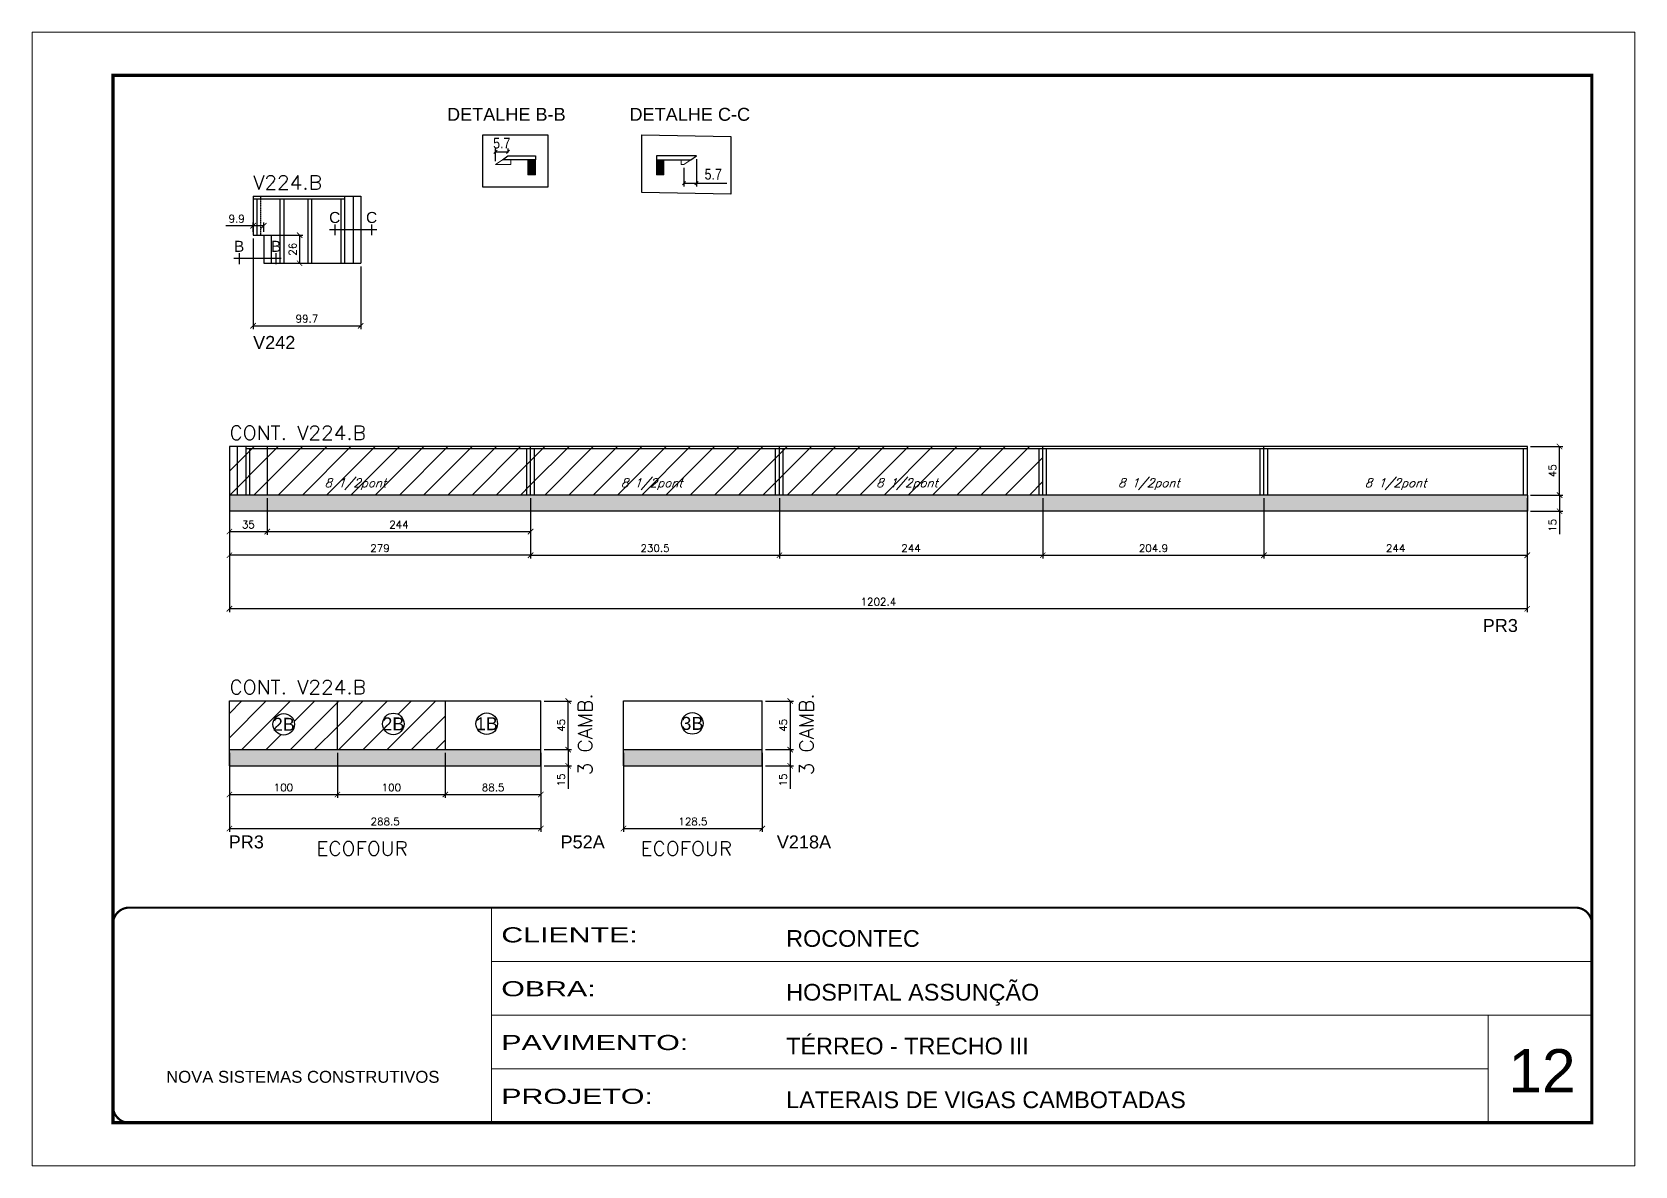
# Model space of a CAD drawing. Extents: x 2582 to 128055, y -26396 to 2611.
# Drawn here: x 7350 to 8835, y -1125 to -75 of the extents above; entities that cross this region are included whole.
import ezdxf
from ezdxf.enums import TextEntityAlignment as Align

# ---------------------------------------------------------------- set-up
doc = ezdxf.new("R2010")
doc.units = 0
doc.header["$PDMODE"] = 35
for name, pattern in [('CONTINUO', [0]), ('DASHED', [0.75, 0.5, -0.25]), ('HIDDEN', [0.375, 0.25, -0.125])]:
    doc.linetypes.add(name, pattern=pattern)
for name, color, linetype in [('5', 5, 'Continuous'), ('COTA', 241, 'Continuous'), ('Cota Seção (2x)', 4, 'Continuous'), ('detalhes', 4, 'Continuous'), ('Painéis', 200, 'Continuous'), ('Romaneio', 10, 'Continuous'), ('SARR_2.2x7', 40, 'Continuous'), ('SARR_3.5x7', 81, 'Continuous'), ('texto', 7, 'Continuous')]:
    doc.layers.add(name, color=color, linetype=linetype)
for name, color, linetype, lineweight in [('CARIMBO', 255, 'Continuous', 9), ('Folhas', 255, 'Continuous', 9), ('Hachura', 251, 'Continuous', 9), ('Madeira', 126, 'Continuous', 18), ('Sarr 2.2x7', 40, 'Continuous', 9), ('SARRAFO DE PRESSAO', 251, 'DASHED', 9), ('Texto Seção', 7, 'Continuous', 15)]:
    doc.layers.add(name, color=color, linetype=linetype, lineweight=lineweight)
doc.styles.add('ARIAL', font='arial.ttf')
doc.styles.add('COTA TECNICA', font='techl___.ttf', dxfattribs={"height": 10})
doc.styles.add('REGUA-120', font='ROMANS.shx', dxfattribs={"height": 15})
doc.styles.add('Romans', font='romans.shx')
doc.styles.get("Standard").update_dxf_attribs({"font": 'arial.ttf'})
doc.styles.add('Tecnologia', font='')
doc.styles.get('Tecnologia').set_extended_font_data('Forgotten Futurist')
doc.dimstyles.new('Cota Paínel', dxfattribs={"dimtxt": 7, "dimasz": 5, "dimexe": 3, "dimexo": 3, "dimgap": 3, "dimtad": 1, "dimdec": 1, "dimzin": 12, "dimdsep": 46, "dimtxsty": 'Romans', "dimblk": 'ARCHTICK', "dimcen": 0, "dimclrd": 4, "dimclre": 4, "dimclrt": 1, "dimadec": 1, "dimazin": 3, "dimtfac": 1, "dimtdec": 1, "dimtmove": 0, "dimatfit": 3, "dimldrblk": 'OBLIQUE', "dimfxl": 1, "dimtolj": 1, "dimtzin": 12, "dimarcsym": 0})
doc.dimstyles.new('Cota Seção interna', dxfattribs={"dimtxt": 7, "dimasz": 6, "dimexe": 0.18, "dimexo": 2, "dimgap": -4, "dimtad": 3, "dimdec": 1, "dimlfac": 0.5, "dimzin": 12, "dimdsep": 46, "dimtxsty": 'Romans', "dimblk": 'ARCHTICK', "dimcen": 0.09, "dimse1": 1, "dimse2": 1, "dimsd1": 1, "dimsd2": 1, "dimclrd": 180, "dimclre": 5, "dimclrt": 1, "dimadec": 0, "dimazin": 3, "dimtfac": 1, "dimtdec": 1, "dimtofl": 0, "dimtmove": 0, "dimatfit": 3, "dimldrblk": 'ARCHTICK', "dimfxl": 1, "dimtolj": 1, "dimtzin": 0, "dimarcsym": 0})
doc.dimstyles.new('PAINEL', dxfattribs={"dimtxt": 10, "dimasz": 3, "dimexe": 3, "dimexo": 3, "dimgap": 3, "dimtad": 1, "dimdec": 1, "dimzin": 12, "dimdsep": 46, "dimtxsty": 'COTA TECNICA', "dimblk1": 'OBLIQUE', "dimblk2": 'OBLIQUE', "dimsah": 1, "dimcen": 0.9, "dimclrd": 4, "dimclre": 4, "dimclrt": 240, "dimadec": 1, "dimazin": 3, "dimtfac": 1, "dimtdec": 1, "dimtmove": 0, "dimatfit": 3, "dimfxl": 1, "dimtolj": 1, "dimtzin": 12, "dimarcsym": 0})

msp = doc.modelspace()

# ---------------------------------------------------------------- texts
at = {"layer": '5', "color": 7, "linetype": 'Continuous'}
for s, p in [('DETALHE B-B', (7734.58, -157.5)), ('DETALHE C-C', (7903.6, -157.5))]:
    msp.add_text(s, height=12, rotation=359.99996, dxfattribs=at).set_placement(p)
at = {"layer": '5', "linetype": 'Continuous'}
for s, p in [('V242', (7554.92, -368.74)), ('PR3', (8694.09, -630.86)), ('PR3', (7532.34, -831.26)), ('P52A', (7839.75, -831.28)), ('V218A', (8040.11, -831.28))]:
    msp.add_text(s, height=12, rotation=0.00004, dxfattribs=at).set_placement(p)
at = {"layer": 'CARIMBO', "style": 'ARIAL'}
msp.add_text('12', height=40, dxfattribs=at).set_placement((8717.99, -1057.18))
at = {"layer": 'detalhes', "color": 0, "linetype": 'Continuous', "style": 'ARIAL'}
for s, p in [('C', (7630.49, -247.03)), ('C', (7664.72, -247.03)), ('B', (7541.96, -273.74)), ('B', (7576.19, -273.74))]:
    msp.add_text(s, height=10.22, dxfattribs=at).set_placement(p, align=Align.MIDDLE_CENTER)
at = {"layer": 'Romaneio', "color": 255, "linetype": 'ByBlock', "style": 'ARIAL'}
for s, p in [('2B', (7583.32, -716.37)), ('2B', (7684.85, -716.01)), ('1B', (7771.38, -715.82)), ('3B', (7961.88, -715.52))]:
    msp.add_text(s, height=12, dxfattribs=at).set_placement(p, align=Align.MIDDLE_CENTER)
at = {"layer": 'texto', "color": 2, "char_height": 8, "width": 63.9191, "attachment_point": 5, "style": 'Romans'}
for insert in [(7649.67, -494.05), (7924.22, -494.05), (8160.71, -494.05), (8384.82, -494.05), (8613.37, -494.05)]:
    msp.add_mtext('{\\Q19;\\C256;8 1/2pont}', dxfattribs=dict(at, insert=insert))
at = {"layer": 'Texto Seção', "style": 'REGUA-120', "width": 1.05}
for s, p in [('V224.B', (7554.9, -221.26)), ('CONT. V224.B', (7533.04, -452.88)), ('CONT. V224.B', (7533.04, -688.59)), ('ECOFOUR', (7613.5, -837.81)), ('ECOFOUR', (7913.85, -837.81))]:
    msp.add_text(s, height=13, dxfattribs=at).set_placement(p)
for p in [(7869.1, -763.59), (8074.08, -763.59)]:
    msp.add_text('3 CAMB.', height=13, rotation=90, dxfattribs=at).set_placement(p)

# ---------------------------------------------------------------- blocks, each defined once
blk = doc.blocks.new('9999999999')
at = {"color": 30, "linetype": 'CONTINUO'}
for p, q in [((98564.6, 34230.2), (98564.6, 34429.4)), ((98564.6, 34379.6), (99584, 34379.6)), ((98564.6, 34329.8), (99488, 34329.8)), ((99584, 34329.8), (99488, 34329.8)), ((99488, 34329.8), (99488, 34230.2)), ((98564.6, 34280), (99488, 34280))]:
    blk.add_line(p, q, dxfattribs=at)
at = {"color": 30, "linetype": 'CONTINUO', "const_width": 2}
blk.add_lwpolyline([(99584, 34230.2), (99584, 34414.4, 0.414214), (99569, 34429.4), (98229, 34429.4, 0.414214), (98214, 34414.4), (98214, 34245.2, 0.414214), (98229, 34230.2), (99584, 34230.2)], format="xyb", dxfattribs=at)
at = {"layer": 'Folhas'}
blk.add_lwpolyline([(98139, 34190.2), (99624, 34190.2), (99624, 35240.2), (98139, 35240.2)], close=True, dxfattribs=at)
at = {"layer": 'Folhas', "color": 30, "const_width": 3}
blk.add_lwpolyline([(98214, 34230.2), (99584, 34230.2), (99584, 35200.2), (98214, 35200.2)], close=True, dxfattribs=at)
at = {"color": 7, "linetype": 'Continuous', "ltscale": 5, "style": 'ARIAL'}
for s, height, p in [('ROCONTEC', 15.48, (98837.7, 34393.1)), ('HOSPITAL ASSUNÇÃO', 15.483, (98837.7, 34343.3)), ('TÉRREO - TRECHO III', 15.483, (98837.7, 34293.5)), ('NOVA SISTEMAS CONSTRUTIVOS', 11.059, (98263.2, 34267.2)), ('LATERAIS DE VIGAS CAMBOTADAS', 15.483, (98837.7, 34243.7))]:
    blk.add_text(s, height=height, dxfattribs=at).set_placement(p)
at = {"layer": 'Folhas', "color": 7, "style": 'Tecnologia', "width": 1.5}
for s, p in [('CLIENTE:', (98573.7, 34397.2)), ('OBRA:', (98573.7, 34347.3)), ('PAVIMENTO:', (98573.7, 34297.5)), ('PROJETO:', (98573.7, 34247.7))]:
    blk.add_text(s, height=14, dxfattribs=at).set_placement(p)
blk = doc.blocks.new('_ArchTick')
at = {"color": 0, "linetype": 'ByBlock', "const_width": 0.15}
blk.add_lwpolyline([(-0.5, -0.5), (0.5, 0.5)], dxfattribs=at)
blk = doc.blocks.new('*D105')
at = {"layer": 'COTA', "color": 4, "lineweight": -2, "transparency": 16777216}
for p, q in [((7554.9, -266.4), (7554.9, -350.3)), ((7654.6, -292.4), (7654.6, -350.3)), ((7554.9, -347.3), (7654.6, -347.3))]:
    blk.add_line(p, q, dxfattribs=at)
at = {"layer": 'Defpoints', "color": 0, "transparency": 16777216}
for p in [(7554.9, -263.4), (7654.6, -289.4), (7654.6, -347.3)]:
    blk.add_point(p, dxfattribs=at)
at = {"layer": 'COTA', "color": 4, "lineweight": -2, "transparency": 16777216, "xscale": 5, "yscale": 5, "zscale": 5, "rotation": 180}
blk.add_blockref('_ArchTick', (7554.9, -347.3), dxfattribs=at)
at = {"layer": 'COTA', "color": 4, "lineweight": -2, "transparency": 16777216, "xscale": 5, "yscale": 5, "zscale": 5}
blk.add_blockref('_ArchTick', (7654.6, -347.3), dxfattribs=at)
at = {"layer": 'COTA', "color": 1, "transparency": 16777216, "insert": (7604.8, -340.8), "char_height": 7, "attachment_point": 5, "style": 'Romans'}
blk.add_mtext('\\A1;99.7', dxfattribs=at)
blk = doc.blocks.new('_Oblique')
at = {"color": 0, "linetype": 'ByBlock', "lineweight": -2}
blk.add_line((-0.5, -0.5), (0.5, 0.5), dxfattribs=at)
blk = doc.blocks.new('*D106')
at = {"layer": 'COTA', "color": 4, "lineweight": -2, "transparency": 16777216}
for p, q in [((7554.9, -260.4), (7554.9, -251.7)), ((7564.8, -260.4), (7564.8, -251.7)), ((7554.9, -254.7), (7529.6, -254.7)), ((7564.8, -254.7), (7554.9, -254.7))]:
    blk.add_line(p, q, dxfattribs=at)
at = {"layer": 'Defpoints', "color": 0, "transparency": 16777216}
for p in [(7554.9, -254.7), (7554.9, -263.4), (7564.8, -263.4)]:
    blk.add_point(p, dxfattribs=at)
at = {"layer": 'COTA', "color": 4, "lineweight": -2, "transparency": 16777216, "xscale": 5, "yscale": 5, "zscale": 5, "rotation": 180}
blk.add_blockref('_ArchTick', (7554.9, -254.7), dxfattribs=at)
at = {"layer": 'COTA', "color": 4, "lineweight": -2, "transparency": 16777216, "xscale": 5, "yscale": 5, "zscale": 5}
blk.add_blockref('_ArchTick', (7564.8, -254.7), dxfattribs=at)
at = {"layer": 'COTA', "color": 1, "transparency": 16777216, "insert": (7539.7, -248.2), "char_height": 7, "attachment_point": 5, "style": 'Romans'}
blk.add_mtext('\\A1;9.9', dxfattribs=at)
blk = doc.blocks.new('*D107')
at = {"layer": 'COTA', "color": 4, "lineweight": -2, "transparency": 16777216}
for p, q in [((7567.8, -263.4), (7601, -263.4)), ((7598, -263.4), (7598, -289.4)), ((7567.8, -289.4), (7601, -289.4))]:
    blk.add_line(p, q, dxfattribs=at)
at = {"layer": 'Defpoints', "color": 0, "transparency": 16777216}
for p in [(7564.8, -263.4), (7564.8, -289.4), (7598, -289.4)]:
    blk.add_point(p, dxfattribs=at)
at = {"layer": 'COTA', "color": 4, "lineweight": -2, "transparency": 16777216, "xscale": 5, "yscale": 5, "zscale": 5}
for p, rotation in [((7598, -263.4), 90), ((7598, -289.4), 270)]:
    blk.add_blockref('_ArchTick', p, dxfattribs=dict(at, rotation=rotation))
at = {"layer": 'COTA', "color": 1, "transparency": 16777216, "insert": (7591.5, -276.4), "char_height": 7, "attachment_point": 5, "rotation": 90, "style": 'Romans'}
blk.add_mtext('\\A1;26', dxfattribs=at)
blk = doc.blocks.new('*D108')
at = {"layer": 'Defpoints', "color": 0, "linetype": 'ByBlock', "transparency": 16777216}
for p in [(7791.1, -186.3), (7791.1, -190), (7779.6, -198)]:
    blk.add_point(p, dxfattribs=at)
at = {"layer": 'Sarr 2.2x7', "color": 4, "linetype": 'ByBlock', "lineweight": -2, "transparency": 16777216}
for p, q in [((7779.6, -195), (7779.6, -183.3)), ((7779.6, -186.3), (7791.1, -186.3)), ((7791.1, -187), (7791.1, -183.3))]:
    blk.add_line(p, q, dxfattribs=at)
at = {"layer": 'Sarr 2.2x7', "color": 4, "linetype": 'ByBlock', "lineweight": -2, "transparency": 16777216, "xscale": 3, "yscale": 3, "zscale": 3, "rotation": 180}
blk.add_blockref('_Oblique', (7779.6, -186.3), dxfattribs=at)
at = {"layer": 'Sarr 2.2x7', "color": 4, "linetype": 'ByBlock', "lineweight": -2, "transparency": 16777216, "xscale": 3, "yscale": 3, "zscale": 3}
blk.add_blockref('_Oblique', (7791.1, -186.3), dxfattribs=at)
at = {"layer": 'Sarr 2.2x7', "color": 240, "linetype": 'ByBlock', "transparency": 16777216, "insert": (7785.3, -178.2), "char_height": 10, "attachment_point": 5, "style": 'COTA TECNICA'}
blk.add_mtext('\\A1;5.7', dxfattribs=at)
blk = doc.blocks.new('*D109')
at = {"layer": 'Defpoints', "color": 0, "linetype": 'ByBlock', "transparency": 16777216}
for p in [(7965.6, -190), (7954.1, -198), (7965.6, -215.2)]:
    blk.add_point(p, dxfattribs=at)
at = {"layer": 'Sarr 2.2x7', "color": 4, "linetype": 'ByBlock', "lineweight": -2, "transparency": 16777216}
for p, q in [((7965.6, -193), (7965.6, -218.2)), ((7954.1, -201), (7954.1, -218.2)), ((7954.1, -215.2), (7965.6, -215.2)), ((7965.6, -215.2), (7993.8, -215.2))]:
    blk.add_line(p, q, dxfattribs=at)
at = {"layer": 'Sarr 2.2x7', "color": 4, "linetype": 'ByBlock', "lineweight": -2, "transparency": 16777216, "xscale": 3, "yscale": 3, "zscale": 3, "rotation": 180}
blk.add_blockref('_Oblique', (7954.1, -215.2), dxfattribs=at)
at = {"layer": 'Sarr 2.2x7', "color": 4, "linetype": 'ByBlock', "lineweight": -2, "transparency": 16777216, "xscale": 3, "yscale": 3, "zscale": 3}
blk.add_blockref('_Oblique', (7965.6, -215.2), dxfattribs=at)
at = {"layer": 'Sarr 2.2x7', "color": 240, "linetype": 'ByBlock', "transparency": 16777216, "insert": (7981.2, -207), "char_height": 10, "attachment_point": 5, "style": 'COTA TECNICA'}
blk.add_mtext('\\A1;5.7', dxfattribs=at)
blk = doc.blocks.new('*D110')
at = {"layer": 'COTA', "color": 4, "lineweight": -2, "transparency": 16777216}
for p, q in [((8491.4, -507.1), (8491.4, -562.8)), ((8735.4, -507.1), (8735.4, -562.8)), ((8491.4, -559.8), (8735.4, -559.8))]:
    blk.add_line(p, q, dxfattribs=at)
at = {"layer": 'Defpoints', "color": 0, "transparency": 16777216}
for p in [(8491.4, -504.1), (8735.4, -504.1), (8735.4, -559.8)]:
    blk.add_point(p, dxfattribs=at)
at = {"layer": 'COTA', "color": 4, "lineweight": -2, "transparency": 16777216, "xscale": 5, "yscale": 5, "zscale": 5, "rotation": 180}
blk.add_blockref('_ArchTick', (8491.4, -559.8), dxfattribs=at)
at = {"layer": 'COTA', "color": 4, "lineweight": -2, "transparency": 16777216, "xscale": 5, "yscale": 5, "zscale": 5}
blk.add_blockref('_ArchTick', (8735.4, -559.8), dxfattribs=at)
at = {"layer": 'COTA', "color": 1, "transparency": 16777216, "insert": (8613.4, -553.3), "char_height": 7, "attachment_point": 5, "style": 'Romans'}
blk.add_mtext('\\A1;244', dxfattribs=at)
blk = doc.blocks.new('*D111')
at = {"layer": 'COTA', "color": 4, "lineweight": -2, "transparency": 16777216}
for p, q in [((8286.5, -507.1), (8286.5, -562.8)), ((8491.4, -507.1), (8491.4, -562.8)), ((8286.5, -559.8), (8491.4, -559.8))]:
    blk.add_line(p, q, dxfattribs=at)
at = {"layer": 'Defpoints', "color": 0, "transparency": 16777216}
for p in [(8286.5, -504.1), (8491.4, -504.1), (8491.4, -559.8)]:
    blk.add_point(p, dxfattribs=at)
at = {"layer": 'COTA', "color": 4, "lineweight": -2, "transparency": 16777216, "xscale": 5, "yscale": 5, "zscale": 5, "rotation": 180}
blk.add_blockref('_ArchTick', (8286.5, -559.8), dxfattribs=at)
at = {"layer": 'COTA', "color": 4, "lineweight": -2, "transparency": 16777216, "xscale": 5, "yscale": 5, "zscale": 5}
blk.add_blockref('_ArchTick', (8491.4, -559.8), dxfattribs=at)
at = {"layer": 'COTA', "color": 1, "transparency": 16777216, "insert": (8389, -553.3), "char_height": 7, "attachment_point": 5, "style": 'Romans'}
blk.add_mtext('\\A1;204.9', dxfattribs=at)
blk = doc.blocks.new('*D112')
at = {"layer": 'COTA', "color": 4, "lineweight": -2, "transparency": 16777216}
for p, q in [((8042.5, -507.1), (8042.5, -562.8)), ((8286.5, -507.1), (8286.5, -562.8)), ((8042.5, -559.8), (8286.5, -559.8))]:
    blk.add_line(p, q, dxfattribs=at)
at = {"layer": 'Defpoints', "color": 0, "transparency": 16777216}
for p in [(8042.5, -504.1), (8286.5, -504.1), (8286.5, -559.8)]:
    blk.add_point(p, dxfattribs=at)
at = {"layer": 'COTA', "color": 4, "lineweight": -2, "transparency": 16777216, "xscale": 5, "yscale": 5, "zscale": 5, "rotation": 180}
blk.add_blockref('_ArchTick', (8042.5, -559.8), dxfattribs=at)
at = {"layer": 'COTA', "color": 4, "lineweight": -2, "transparency": 16777216, "xscale": 5, "yscale": 5, "zscale": 5}
blk.add_blockref('_ArchTick', (8286.5, -559.8), dxfattribs=at)
at = {"layer": 'COTA', "color": 1, "transparency": 16777216, "insert": (8164.5, -553.3), "char_height": 7, "attachment_point": 5, "style": 'Romans'}
blk.add_mtext('\\A1;244', dxfattribs=at)
blk = doc.blocks.new('*D113')
at = {"layer": 'COTA', "color": 4, "lineweight": -2, "transparency": 16777216}
for p, q in [((7812, -507.1), (7812, -562.8)), ((8042.5, -507.1), (8042.5, -562.8)), ((7812, -559.8), (8042.5, -559.8))]:
    blk.add_line(p, q, dxfattribs=at)
at = {"layer": 'Defpoints', "color": 0, "transparency": 16777216}
for p in [(7812, -504.1), (8042.5, -504.1), (8042.5, -559.8)]:
    blk.add_point(p, dxfattribs=at)
at = {"layer": 'COTA', "color": 4, "lineweight": -2, "transparency": 16777216, "xscale": 5, "yscale": 5, "zscale": 5, "rotation": 180}
blk.add_blockref('_ArchTick', (7812, -559.8), dxfattribs=at)
at = {"layer": 'COTA', "color": 4, "lineweight": -2, "transparency": 16777216, "xscale": 5, "yscale": 5, "zscale": 5}
blk.add_blockref('_ArchTick', (8042.5, -559.8), dxfattribs=at)
at = {"layer": 'COTA', "color": 1, "transparency": 16777216, "insert": (7927.3, -553.3), "char_height": 7, "attachment_point": 5, "style": 'Romans'}
blk.add_mtext('\\A1;230.5', dxfattribs=at)
blk = doc.blocks.new('*D114')
at = {"layer": 'COTA', "color": 4, "lineweight": -2, "transparency": 16777216}
for p, q in [((7533, -507.1), (7533, -562.8)), ((7812, -507.1), (7812, -562.8)), ((7812, -559.8), (7533, -559.8))]:
    blk.add_line(p, q, dxfattribs=at)
at = {"layer": 'Defpoints', "color": 0, "transparency": 16777216}
for p in [(7533, -504.1), (7812, -504.1), (7533, -559.8)]:
    blk.add_point(p, dxfattribs=at)
at = {"layer": 'COTA', "color": 4, "lineweight": -2, "transparency": 16777216, "xscale": 5, "yscale": 5, "zscale": 5, "rotation": 180}
blk.add_blockref('_ArchTick', (7533, -559.8), dxfattribs=at)
at = {"layer": 'COTA', "color": 4, "lineweight": -2, "transparency": 16777216, "xscale": 5, "yscale": 5, "zscale": 5}
blk.add_blockref('_ArchTick', (7812, -559.8), dxfattribs=at)
at = {"layer": 'COTA', "color": 1, "transparency": 16777216, "insert": (7672.5, -553.3), "char_height": 7, "attachment_point": 5, "style": 'Romans'}
blk.add_mtext('\\A1;279', dxfattribs=at)
blk = doc.blocks.new('*D115')
at = {"layer": 'COTA', "color": 4, "lineweight": -2, "transparency": 16777216}
for p, q in [((7533, -507.1), (7533, -612.4)), ((8735.4, -507.1), (8735.4, -612.4)), ((8735.4, -609.4), (7533, -609.4))]:
    blk.add_line(p, q, dxfattribs=at)
at = {"layer": 'Defpoints', "color": 0, "transparency": 16777216}
for p in [(7533, -504.1), (8735.4, -504.1), (7533, -609.4)]:
    blk.add_point(p, dxfattribs=at)
at = {"layer": 'COTA', "color": 4, "lineweight": -2, "transparency": 16777216, "xscale": 5, "yscale": 5, "zscale": 5, "rotation": 180}
blk.add_blockref('_ArchTick', (7533, -609.4), dxfattribs=at)
at = {"layer": 'COTA', "color": 4, "lineweight": -2, "transparency": 16777216, "xscale": 5, "yscale": 5, "zscale": 5}
blk.add_blockref('_ArchTick', (8735.4, -609.4), dxfattribs=at)
at = {"layer": 'COTA', "color": 1, "transparency": 16777216, "insert": (8134.2, -602.9), "char_height": 7, "attachment_point": 5, "style": 'Romans'}
blk.add_mtext('\\A1;1202.4', dxfattribs=at)
blk = doc.blocks.new('*D116')
at = {"layer": 'COTA', "color": 4, "lineweight": -2, "transparency": 16777216}
for p, q in [((8738.4, -459.1), (8768.3, -459.1)), ((8765.3, -504.1), (8765.3, -459.1)), ((8738.4, -504.1), (8768.3, -504.1))]:
    blk.add_line(p, q, dxfattribs=at)
at = {"layer": 'Defpoints', "color": 0, "transparency": 16777216}
for p in [(8735.4, -459.1), (8765.3, -459.1), (8735.4, -504.1)]:
    blk.add_point(p, dxfattribs=at)
at = {"layer": 'COTA', "color": 4, "lineweight": -2, "transparency": 16777216, "xscale": 5, "yscale": 5, "zscale": 5}
for p, rotation in [((8765.3, -459.1), 90), ((8765.3, -504.1), 270)]:
    blk.add_blockref('_ArchTick', p, dxfattribs=dict(at, rotation=rotation))
at = {"layer": 'COTA', "color": 1, "transparency": 16777216, "insert": (8758.8, -481.6), "char_height": 7, "attachment_point": 5, "rotation": 90, "style": 'Romans'}
blk.add_mtext('\\A1;45', dxfattribs=at)
blk = doc.blocks.new('*D117')
at = {"layer": 'COTA', "color": 4, "lineweight": -2, "transparency": 16777216}
for p, q in [((8738.4, -504.1), (8768.3, -504.1)), ((8765.3, -504.1), (8765.3, -519.1)), ((8738.4, -519.1), (8768.3, -519.1)), ((8765.3, -519.1), (8765.3, -540.4))]:
    blk.add_line(p, q, dxfattribs=at)
at = {"layer": 'Defpoints', "color": 0, "transparency": 16777216}
for p in [(8735.4, -504.1), (8735.4, -519.1), (8765.3, -519.1)]:
    blk.add_point(p, dxfattribs=at)
at = {"layer": 'COTA', "color": 4, "lineweight": -2, "transparency": 16777216, "xscale": 5, "yscale": 5, "zscale": 5}
for p, rotation in [((8765.3, -504.1), 90), ((8765.3, -519.1), 270)]:
    blk.add_blockref('_ArchTick', p, dxfattribs=dict(at, rotation=rotation))
at = {"layer": 'COTA', "color": 1, "transparency": 16777216, "insert": (8758.8, -532.2), "char_height": 7, "attachment_point": 5, "rotation": 90, "style": 'Romans'}
blk.add_mtext('\\A1;15', dxfattribs=at)
blk = doc.blocks.new('*D118')
at = {"layer": 'COTA', "color": 4, "lineweight": -2, "transparency": 16777216}
for p, q in [((7533, -742.8), (7533, -815.9)), ((7821.5, -742.8), (7821.5, -815.9)), ((7533, -812.9), (7821.5, -812.9))]:
    blk.add_line(p, q, dxfattribs=at)
at = {"layer": 'Defpoints', "color": 0, "transparency": 16777216}
for p in [(7533, -739.8), (7821.5, -739.8), (7821.5, -812.9)]:
    blk.add_point(p, dxfattribs=at)
at = {"layer": 'COTA', "color": 4, "lineweight": -2, "transparency": 16777216, "xscale": 5, "yscale": 5, "zscale": 5, "rotation": 180}
blk.add_blockref('_ArchTick', (7533, -812.9), dxfattribs=at)
at = {"layer": 'COTA', "color": 4, "lineweight": -2, "transparency": 16777216, "xscale": 5, "yscale": 5, "zscale": 5}
blk.add_blockref('_ArchTick', (7821.5, -812.9), dxfattribs=at)
at = {"layer": 'COTA', "color": 1, "transparency": 16777216, "insert": (7677.3, -806.4), "char_height": 7, "attachment_point": 5, "style": 'Romans'}
blk.add_mtext('\\A1;288.5', dxfattribs=at)
blk = doc.blocks.new('*D119')
at = {"layer": 'COTA', "color": 4, "lineweight": -2, "transparency": 16777216}
for p, q in [((7898.1, -742.8), (7898.1, -815.9)), ((8026.6, -742.8), (8026.6, -815.9)), ((7898.1, -812.9), (8026.6, -812.9))]:
    blk.add_line(p, q, dxfattribs=at)
at = {"layer": 'Defpoints', "color": 0, "transparency": 16777216}
for p in [(7898.1, -739.8), (8026.6, -739.8), (8026.6, -812.9)]:
    blk.add_point(p, dxfattribs=at)
at = {"layer": 'COTA', "color": 4, "lineweight": -2, "transparency": 16777216, "xscale": 5, "yscale": 5, "zscale": 5, "rotation": 180}
blk.add_blockref('_ArchTick', (7898.1, -812.9), dxfattribs=at)
at = {"layer": 'COTA', "color": 4, "lineweight": -2, "transparency": 16777216, "xscale": 5, "yscale": 5, "zscale": 5}
blk.add_blockref('_ArchTick', (8026.6, -812.9), dxfattribs=at)
at = {"layer": 'COTA', "color": 1, "transparency": 16777216, "insert": (7962.4, -806.4), "char_height": 7, "attachment_point": 5, "style": 'Romans'}
blk.add_mtext('\\A1;128.5', dxfattribs=at)
blk = doc.blocks.new('*D120')
at = {"layer": 'COTA', "color": 4, "lineweight": -2, "transparency": 16777216}
for p, q in [((8029.6, -694.8), (8055.5, -694.8)), ((8052.5, -694.8), (8052.5, -739.8)), ((8029.6, -739.8), (8055.5, -739.8))]:
    blk.add_line(p, q, dxfattribs=at)
at = {"layer": 'Defpoints', "color": 0, "transparency": 16777216}
for p in [(8026.6, -694.8), (8026.6, -739.8), (8052.5, -739.8)]:
    blk.add_point(p, dxfattribs=at)
at = {"layer": 'COTA', "color": 4, "lineweight": -2, "transparency": 16777216, "xscale": 5, "yscale": 5, "zscale": 5}
for p, rotation in [((8052.5, -694.8), 90), ((8052.5, -739.8), 270)]:
    blk.add_blockref('_ArchTick', p, dxfattribs=dict(at, rotation=rotation))
at = {"layer": 'COTA', "color": 1, "transparency": 16777216, "insert": (8046, -717.3), "char_height": 7, "attachment_point": 5, "rotation": 90, "style": 'Romans'}
blk.add_mtext('\\A1;45', dxfattribs=at)
blk = doc.blocks.new('*D121')
at = {"layer": 'COTA', "color": 4, "lineweight": -2, "transparency": 16777216}
for p, q in [((8029.6, -739.8), (8055.5, -739.8)), ((8052.5, -739.8), (8052.5, -754.8)), ((8029.6, -754.8), (8055.5, -754.8)), ((8052.5, -754.8), (8052.5, -776.1))]:
    blk.add_line(p, q, dxfattribs=at)
at = {"layer": 'Defpoints', "color": 0, "transparency": 16777216}
for p in [(8026.6, -739.8), (8026.6, -754.8), (8052.5, -754.8)]:
    blk.add_point(p, dxfattribs=at)
at = {"layer": 'COTA', "color": 4, "lineweight": -2, "transparency": 16777216, "xscale": 5, "yscale": 5, "zscale": 5}
for p, rotation in [((8052.5, -739.8), 90), ((8052.5, -754.8), 270)]:
    blk.add_blockref('_ArchTick', p, dxfattribs=dict(at, rotation=rotation))
at = {"layer": 'COTA', "color": 1, "transparency": 16777216, "insert": (8046, -767.9), "char_height": 7, "attachment_point": 5, "rotation": 90, "style": 'Romans'}
blk.add_mtext('\\A1;15', dxfattribs=at)
blk = doc.blocks.new('*D122')
at = {"layer": 'COTA', "color": 4, "lineweight": -2, "transparency": 16777216}
for p, q in [((7824.5, -694.8), (7849.8, -694.8)), ((7846.8, -739.8), (7846.8, -694.8)), ((7824.5, -739.8), (7849.8, -739.8))]:
    blk.add_line(p, q, dxfattribs=at)
at = {"layer": 'Defpoints', "color": 0, "transparency": 16777216}
for p in [(7821.5, -694.8), (7846.8, -694.8), (7821.5, -739.8)]:
    blk.add_point(p, dxfattribs=at)
at = {"layer": 'COTA', "color": 4, "lineweight": -2, "transparency": 16777216, "xscale": 5, "yscale": 5, "zscale": 5}
for p, rotation in [((7846.8, -694.8), 90), ((7846.8, -739.8), 270)]:
    blk.add_blockref('_ArchTick', p, dxfattribs=dict(at, rotation=rotation))
at = {"layer": 'COTA', "color": 1, "transparency": 16777216, "insert": (7840.3, -717.3), "char_height": 7, "attachment_point": 5, "rotation": 90, "style": 'Romans'}
blk.add_mtext('\\A1;45', dxfattribs=at)
blk = doc.blocks.new('*D123')
at = {"layer": 'COTA', "color": 4, "lineweight": -2, "transparency": 16777216}
for p, q in [((7824.5, -739.8), (7849.8, -739.8)), ((7846.8, -739.8), (7846.8, -754.8)), ((7824.5, -754.8), (7849.8, -754.8)), ((7846.8, -754.8), (7846.8, -776.1))]:
    blk.add_line(p, q, dxfattribs=at)
at = {"layer": 'Defpoints', "color": 0, "transparency": 16777216}
for p in [(7821.5, -739.8), (7821.5, -754.8), (7846.8, -754.8)]:
    blk.add_point(p, dxfattribs=at)
at = {"layer": 'COTA', "color": 4, "lineweight": -2, "transparency": 16777216, "xscale": 5, "yscale": 5, "zscale": 5}
for p, rotation in [((7846.8, -739.8), 90), ((7846.8, -754.8), 270)]:
    blk.add_blockref('_ArchTick', p, dxfattribs=dict(at, rotation=rotation))
at = {"layer": 'COTA', "color": 1, "transparency": 16777216, "insert": (7840.3, -767.9), "char_height": 7, "attachment_point": 5, "rotation": 90, "style": 'Romans'}
blk.add_mtext('\\A1;15', dxfattribs=at)
blk = doc.blocks.new('*D257')
at = {"layer": 'COTA', "color": 4, "lineweight": -2, "transparency": 16777216}
for p, q in [((7533, -507.1), (7533, -540.9)), ((7568, -507.1), (7568, -540.9)), ((7533, -537.9), (7568, -537.9))]:
    blk.add_line(p, q, dxfattribs=at)
at = {"layer": 'Defpoints', "color": 0, "transparency": 16777216}
for p in [(7533, -504.1), (7568, -504.1), (7568, -537.9)]:
    blk.add_point(p, dxfattribs=at)
at = {"layer": 'COTA', "color": 4, "lineweight": -2, "transparency": 16777216, "xscale": 5, "yscale": 5, "zscale": 5, "rotation": 180}
blk.add_blockref('_ArchTick', (7533, -537.9), dxfattribs=at)
at = {"layer": 'COTA', "color": 4, "lineweight": -2, "transparency": 16777216, "xscale": 5, "yscale": 5, "zscale": 5}
blk.add_blockref('_ArchTick', (7568, -537.9), dxfattribs=at)
at = {"layer": 'COTA', "color": 1, "transparency": 16777216, "insert": (7550.5, -531.4), "char_height": 7, "attachment_point": 5, "style": 'Romans'}
blk.add_mtext('\\A1;35', dxfattribs=at)
blk = doc.blocks.new('*D258')
at = {"layer": 'COTA', "color": 4, "lineweight": -2, "transparency": 16777216}
for p, q in [((7568, -507.1), (7568, -540.9)), ((7812, -507.1), (7812, -540.9)), ((7568, -537.9), (7812, -537.9))]:
    blk.add_line(p, q, dxfattribs=at)
at = {"layer": 'Defpoints', "color": 0, "transparency": 16777216}
for p in [(7568, -504.1), (7812, -504.1), (7812, -537.9)]:
    blk.add_point(p, dxfattribs=at)
at = {"layer": 'COTA', "color": 4, "lineweight": -2, "transparency": 16777216, "xscale": 5, "yscale": 5, "zscale": 5, "rotation": 180}
blk.add_blockref('_ArchTick', (7568, -537.9), dxfattribs=at)
at = {"layer": 'COTA', "color": 4, "lineweight": -2, "transparency": 16777216, "xscale": 5, "yscale": 5, "zscale": 5}
blk.add_blockref('_ArchTick', (7812, -537.9), dxfattribs=at)
at = {"layer": 'COTA', "color": 1, "transparency": 16777216, "insert": (7690, -531.4), "char_height": 7, "attachment_point": 5, "style": 'Romans'}
blk.add_mtext('\\A1;244', dxfattribs=at)
blk = doc.blocks.new('*D486')
at = {"layer": 'COTA', "color": 4, "lineweight": -2, "transparency": 16777216}
for p, q in [((7533, -742.8), (7533, -784.4)), ((7633, -742.8), (7633, -784.4)), ((7533, -781.4), (7633, -781.4))]:
    blk.add_line(p, q, dxfattribs=at)
at = {"layer": 'Defpoints', "color": 0, "transparency": 16777216}
for p in [(7533, -739.8), (7633, -739.8), (7633, -781.4)]:
    blk.add_point(p, dxfattribs=at)
at = {"layer": 'COTA', "color": 4, "lineweight": -2, "transparency": 16777216, "xscale": 5, "yscale": 5, "zscale": 5, "rotation": 180}
blk.add_blockref('_ArchTick', (7533, -781.4), dxfattribs=at)
at = {"layer": 'COTA', "color": 4, "lineweight": -2, "transparency": 16777216, "xscale": 5, "yscale": 5, "zscale": 5}
blk.add_blockref('_ArchTick', (7633, -781.4), dxfattribs=at)
at = {"layer": 'COTA', "color": 1, "transparency": 16777216, "insert": (7583, -774.9), "char_height": 7, "attachment_point": 5, "style": 'Romans'}
blk.add_mtext('\\A1;100', dxfattribs=at)
blk = doc.blocks.new('*D487')
at = {"layer": 'COTA', "color": 4, "lineweight": -2, "transparency": 16777216}
for p, q in [((7633, -742.8), (7633, -784.4)), ((7733, -742.8), (7733, -784.4)), ((7633, -781.4), (7733, -781.4))]:
    blk.add_line(p, q, dxfattribs=at)
at = {"layer": 'Defpoints', "color": 0, "transparency": 16777216}
for p in [(7633, -739.8), (7733, -739.8), (7733, -781.4)]:
    blk.add_point(p, dxfattribs=at)
at = {"layer": 'COTA', "color": 4, "lineweight": -2, "transparency": 16777216, "xscale": 5, "yscale": 5, "zscale": 5, "rotation": 180}
blk.add_blockref('_ArchTick', (7633, -781.4), dxfattribs=at)
at = {"layer": 'COTA', "color": 4, "lineweight": -2, "transparency": 16777216, "xscale": 5, "yscale": 5, "zscale": 5}
blk.add_blockref('_ArchTick', (7733, -781.4), dxfattribs=at)
at = {"layer": 'COTA', "color": 1, "transparency": 16777216, "insert": (7683, -774.9), "char_height": 7, "attachment_point": 5, "style": 'Romans'}
blk.add_mtext('\\A1;100', dxfattribs=at)
blk = doc.blocks.new('*D488')
at = {"layer": 'COTA', "color": 4, "lineweight": -2, "transparency": 16777216}
for p, q in [((7733, -742.8), (7733, -784.4)), ((7821.5, -742.8), (7821.5, -784.4)), ((7733, -781.4), (7821.5, -781.4))]:
    blk.add_line(p, q, dxfattribs=at)
at = {"layer": 'Defpoints', "color": 0, "transparency": 16777216}
for p in [(7733, -739.8), (7821.5, -739.8), (7821.5, -781.4)]:
    blk.add_point(p, dxfattribs=at)
at = {"layer": 'COTA', "color": 4, "lineweight": -2, "transparency": 16777216, "xscale": 5, "yscale": 5, "zscale": 5, "rotation": 180}
blk.add_blockref('_ArchTick', (7733, -781.4), dxfattribs=at)
at = {"layer": 'COTA', "color": 4, "lineweight": -2, "transparency": 16777216, "xscale": 5, "yscale": 5, "zscale": 5}
blk.add_blockref('_ArchTick', (7821.5, -781.4), dxfattribs=at)
at = {"layer": 'COTA', "color": 1, "transparency": 16777216, "insert": (7777.3, -774.9), "char_height": 7, "attachment_point": 5, "style": 'Romans'}
blk.add_mtext('\\A1;88.5', dxfattribs=at)
blk = doc.blocks.new('*D79')
at = {"layer": 'Cota Seção (2x)', "color": 180, "lineweight": -2, "transparency": 16777216}
for p, q in [((66284.3, -359.4), (66235.3, -359.4)), ((66235.3, -359.4), (66235.3, -374.4)), ((66284.3, -374.4), (66284.3, -359.4)), ((66235.3, -374.4), (66284.3, -374.4))]:
    blk.add_line(p, q, dxfattribs=at)
at = {"layer": 'Defpoints', "color": 0, "transparency": 16777216}
for p in [(4464.5, -378.4), (4464.5, -378.4), (128055, -378.4)]:
    blk.add_point(p, dxfattribs=at)
at = {"layer": 'Cota Seção (2x)', "color": 1, "transparency": 16777216, "insert": (66259.8, -366.9), "char_height": 7, "attachment_point": 5, "style": 'Romans'}
blk.add_mtext('\\A1;61795.3', dxfattribs=at)

# ---------------------------------------------------------------- dimensions: what is measured, and where the dimension line sits
at = {"layer": 'COTA'}
for base, p1, p2, picture, middle in [((7554.9, -254.7), (7564.8, -263.44), (7554.9, -263.44), '*D106', (7539.74, -248.2)), ((7654.6, -347.29), (7554.9, -263.44), (7654.6, -289.44), '*D105', (7604.75, -340.79)), ((7568.04, -537.87), (7533.04, -504.07), (7568.04, -504.07), '*D257', (7550.54, -531.37)), ((7821.54, -812.88), (7533.04, -739.77), (7821.54, -739.77), '*D118', (7677.29, -806.38)), ((7633.04, -781.36), (7533.04, -739.77), (7633.04, -739.77), '*D486', (7583.04, -774.86)), ((7733.04, -781.36), (7633.04, -739.77), (7733.04, -739.77), '*D487', (7683.04, -774.86)), ((7821.54, -781.36), (7733.04, -739.77), (7821.54, -739.77), '*D488', (7777.29, -774.86)), ((8026.6, -812.88), (7898.1, -739.77), (8026.6, -739.77), '*D119', (7962.35, -806.38))]:
    dim = msp.add_linear_dim(base=base, p1=p1, p2=p2, dimstyle='Cota Paínel', dxfattribs=at)
    dim.commit()
    dim.dimension.update_dxf_attribs({"geometry": picture, "text_midpoint": middle})
for base, p1, p2, angle, picture, middle in [((7597.96, -289.44), (7564.8, -263.44), (7564.8, -289.44), 90, '*D107', (7591.46, -276.44)), ((8765.26, -459.07), (8735.44, -504.07), (8735.44, -459.07), 90, '*D116', (8758.76, -481.57)), ((7533.04, -559.78), (7812.04, -504.07), (7533.04, -504.07), 180, '*D114', (7672.54, -553.28)), ((7533.04, -609.43), (8735.44, -504.07), (7533.04, -504.07), 180, '*D115', (8134.24, -602.93)), ((8042.54, -559.78), (7812.04, -504.07), (8042.54, -504.07), 180, '*D113', (7927.29, -553.28)), ((8286.54, -559.78), (8042.54, -504.07), (8286.54, -504.07), 180, '*D112', (8164.54, -553.28)), ((8491.44, -559.78), (8286.54, -504.07), (8491.44, -504.07), 180, '*D111', (8388.99, -553.28)), ((8735.44, -559.78), (8491.44, -504.07), (8735.44, -504.07), 180, '*D110', (8613.44, -553.28)), ((8765.26, -519.07), (8735.44, -504.07), (8735.44, -519.07), 90, '*D117', (8758.76, -532.24)), ((7846.82, -694.77), (7821.54, -739.77), (7821.54, -694.77), 90, '*D122', (7840.32, -717.27)), ((8052.46, -739.77), (8026.6, -694.77), (8026.6, -739.77), 90, '*D120', (8045.96, -717.27)), ((7846.82, -754.77), (7821.54, -739.77), (7821.54, -754.77), 90, '*D123', (7840.32, -767.94)), ((8052.46, -754.77), (8026.6, -739.77), (8026.6, -754.77), 90, '*D121', (8045.96, -767.94))]:
    dim = msp.add_linear_dim(base=base, p1=p1, p2=p2, angle=angle, dimstyle='Cota Paínel', dxfattribs=at)
    dim.commit()
    dim.dimension.update_dxf_attribs({"geometry": picture, "text_midpoint": middle})
dim = msp.add_linear_dim(base=(7812.04, -537.87), p1=(7568.04, -504.07), p2=(7812.04, -504.07), dimstyle='Cota Paínel', override={"dimtmove": 1}, dxfattribs=at)
dim.commit()
dim.dimension.update_dxf_attribs({"geometry": '*D258', "text_midpoint": (7690.04, -531.37)})
at = {"layer": 'Cota Seção (2x)'}
dim = msp.add_linear_dim(base=(4464.47, -378.45), p1=(128055.05, -378.45), p2=(4464.47, -378.45), dimstyle='Cota Seção interna', dxfattribs=at)
dim.commit()
dim.dimension.update_dxf_attribs({"geometry": '*D79', "text_midpoint": (66259.76, -366.95)})
at = {"layer": 'Sarr 2.2x7', "linetype": 'ByBlock'}
for base, p1, p2, picture, middle in [((7791.05, -186.3), (7779.57, -197.96), (7791.05, -189.96), '*D108', (7785.31, -186.3)), ((7965.57, -215.16), (7954.1, -197.96), (7965.57, -189.96), '*D109', (7981.17, -215.16))]:
    dim = msp.add_linear_dim(base=base, p1=p1, p2=p2, dimstyle='PAINEL', override={"dimlfac": 0.5}, dxfattribs=at)
    dim.commit()
    dim.dimension.update_dxf_attribs({"geometry": picture, "text_midpoint": middle, "dimtype": 160})

# ---------------------------------------------------------------- hatches: boundary and pattern name
at = {"layer": 'COTA', "linetype": 'ByBlock'}
h = msp.add_hatch(dxfattribs=at)
h.set_pattern_fill('AR-CONC', color=256, scale=0.03)
h.set_pattern_definition([(50, (0, 2), (5.46554, -0.4781726), [0.5715, -6.2865]), (355, (0, 2), (-1.0573026, 5.7317054), [0.4572, -5.0292175]), (100.451445, (0.4555, 1.96), (4.4082374, 5.2535326), [0.4857003, -5.3427073]), (46.1842, (0, 3.524), (8.132371, -1.26127), [0.85725, -9.42975]), (96.63556, (0.678, 3.419), (7.122124, 7.422784), [0.728551, -8.014068]), (351.18415, (0, 3.524), (7.122124, 7.422784), [0.685799, -7.543792]), (21, (0.762, 3.143), (4.5484317, -3.067956), [0.5715, -6.2865]), (326, (0.762, 3.143), (1.854061, 5.525639), [0.4572, -5.0292]), (71.451445, (1.141, 2.8873), (6.4024926, 2.457683), [0.4857003, -5.342698]), (37.5, (0, 2), (0.0926581, 2.53665117), [0, -4.96824, 0, -5.1054, 0, -5.04825]), (7.5, (0, 2), (2.0045899, 3.00541724), [0, -2.91084, 0, -4.85394, 0, -1.92405]), (327.5, (-1.6993, 2), (4.06771786, -0.1718623), [0, -1.905, 0, -5.9436, 0, -7.8867]), (317.5, (-2.4613, 2), (4.4438754, 0.7627947), [0, -2.4765, 0, -3.94716, 0, -5.6007])])
h.paths.add_polyline_path([(8735.44, -519.07), (8735.44, -504.07), (7533.04, -504.07), (7533.04, -519.07)])
h = msp.add_hatch(dxfattribs=at)
h.set_pattern_fill('AR-CONC', color=256, scale=0.03)
h.paths.add_polyline_path([(7821.54, -754.77), (7821.54, -739.77), (7533.04, -739.77), (7533.04, -754.77)])
h = msp.add_hatch(dxfattribs=at)
h.set_pattern_fill('AR-CONC', color=256, scale=0.03)
h.set_pattern_definition([(50, (365.0617, 0), (5.46554, -0.4781726), [0.5715, -6.2865]), (355, (365.0617, 0), (-1.0573026, 5.7317054), [0.4572, -5.0292175]), (100.451445, (365.517, -0.04), (4.4082374, 5.2535326), [0.4857003, -5.3427073]), (46.1842, (365.062, 1.524), (8.132371, -1.26127), [0.85725, -9.42975]), (96.63556, (365.739, 1.419), (7.122124, 7.422784), [0.728551, -8.014068]), (351.18415, (365.062, 1.524), (7.122124, 7.422784), [0.685799, -7.543792]), (21, (365.8237, 1.143), (4.5484317, -3.067956), [0.5715, -6.2865]), (326, (365.8237, 1.143), (1.854061, 5.525639), [0.4572, -5.0292]), (71.451445, (366.2027, 0.8873), (6.4024926, 2.457683), [0.4857003, -5.342698]), (37.5, (365.0617, 0), (0.0926581, 2.53665117), [0, -4.96824, 0, -5.1054, 0, -5.04825]), (7.5, (365.0617, 0), (2.0045899, 3.0054172), [0, -2.91084, 0, -4.85394, 0, -1.92405]), (327.5, (363.3624, 0), (4.06771786, -0.1718623), [0, -1.905, 0, -5.9436, 0, -7.8867]), (317.5, (362.6004, 0), (4.4438754, 0.7627947), [0, -2.4765, 0, -3.94716, 0, -5.6007])])
h.paths.add_polyline_path([(8026.6, -754.77), (8026.6, -739.77), (7898.1, -739.77), (7898.1, -754.77)])
at = {"layer": 'Hachura', "linetype": 'ByBlock'}
h = msp.add_hatch(dxfattribs=at)
h.set_pattern_fill('ANSI31', color=256, scale=5)
h.paths.add_polyline_path([(7568.04, -459.07), (7533.04, -459.07), (7533.04, -504.07), (7568.04, -504.07)])
h = msp.add_hatch(dxfattribs=at)
h.set_pattern_fill('ANSI31', color=256, scale=5)
h.paths.add_polyline_path([(7812.04, -459.07), (7568.04, -459.07), (7568.04, -504.07), (7812.04, -504.07)])
h = msp.add_hatch(dxfattribs=at)
h.set_pattern_fill('ANSI31', color=256, scale=5)
h.paths.add_polyline_path([(8042.54, -459.07), (7812.04, -459.07), (7812.04, -504.07), (8042.54, -504.07)])
h = msp.add_hatch(dxfattribs=at)
h.set_pattern_fill('ANSI31', color=256, scale=5)
h.paths.add_polyline_path([(8286.54, -459.07), (8042.54, -459.07), (8042.54, -504.07), (8286.54, -504.07)])
at = {"layer": 'Hachura'}
h = msp.add_hatch(dxfattribs=at)
h.set_pattern_fill('ANSI31', color=256, scale=5)
h.paths.add_polyline_path([(7533.04, -739.77), (7633.04, -739.77), (7633.04, -694.77), (7533.04, -694.77)])
h.paths.add_polyline_path([(7573.32, -716.37, -1), (7593.32, -716.37, -1)], flags=16)
h.paths.add_polyline_path([(7570.06, -725.38), (7596.59, -725.38), (7596.59, -707.31), (7570.06, -707.31)], flags=24)
h = msp.add_hatch(dxfattribs=at)
h.set_pattern_fill('ANSI31', color=256, scale=5)
h.paths.add_polyline_path([(7733.04, -739.77), (7733.04, -694.77), (7633.04, -694.77), (7633.04, -739.77)])
h.paths.add_polyline_path([(7674.85, -716.01, -1), (7694.85, -716.01, -1)], flags=16)
h.paths.add_polyline_path([(7671.59, -725.02), (7698.12, -725.02), (7698.12, -706.95), (7671.59, -706.95)], flags=24)
at = {"layer": 'Madeira'}
h = msp.add_hatch(dxfattribs=at)
h.set_pattern_fill('ANSI31', color=256, scale=0.2, angle=270, style=0)
h.set_pattern_definition([(315, (24403.4921, -13541.68897), (0.449012806, 0.449012806), [])])
h.paths.add_polyline_path([(7816.54, -193.56), (7809.54, -193.56), (7809.54, -207.56), (7816.54, -207.56)])
h = msp.add_hatch(dxfattribs=at)
h.set_pattern_fill('ANSI31', color=256, scale=0.2, angle=270, style=0)
h.set_pattern_definition([(315, (24541.066, -13541.68897), (0.449012806, 0.449012806), [])])
h.paths.add_polyline_path([(7928.6, -207.56), (7935.6, -207.56), (7935.6, -193.56), (7928.6, -193.56)])

# ---------------------------------------------------------------- linework, layer by layer
at = {"linetype": 'ByBlock'}
for points in [[(7767.84, -170.53), (7827.83, -170.53), (7827.83, -218.86), (7767.84, -218.86)], [(7915.12, -170.53), (7997.66, -171.97), (7997.66, -225.49), (7915.12, -224.04)]]:
    msp.add_lwpolyline(points, close=True, dxfattribs=at)
at = {"layer": 'COTA', "linetype": 'ByBlock'}
for p, q in [((7533.04, -504.07), (7533.04, -519.07)), ((8735.44, -504.07), (8735.44, -519.07)), ((8735.44, -519.07), (7533.04, -519.07)), ((7533.04, -754.77), (7533.04, -739.77)), ((7821.54, -754.77), (7821.54, -739.77)), ((7898.1, -754.77), (7898.1, -739.77)), ((8026.6, -754.77), (8026.6, -739.77)), ((7533.04, -754.77), (7821.54, -754.77)), ((7898.1, -754.77), (8026.6, -754.77))]:
    msp.add_line(p, q, dxfattribs=at)
at = {"layer": 'detalhes'}
for p, q in [((7669.52, -258.44), (7625.69, -258.44)), ((7630.69, -253.44), (7630.69, -263.44)), ((7664.52, -253.44), (7664.52, -263.44)), ((7542.16, -280.16), (7542.16, -290.16)), ((7575.99, -280.16), (7575.99, -290.16)), ((7580.99, -285.16), (7537.16, -285.16))]:
    msp.add_line(p, q, dxfattribs=at)
at = {"layer": 'Madeira'}
for points in [[(7816.54, -193.56), (7809.54, -193.56), (7809.54, -207.56), (7816.54, -207.56)], [(7928.6, -193.56), (7935.6, -193.56), (7935.6, -207.56), (7928.6, -207.56)]]:
    msp.add_lwpolyline(points, close=True, dxfattribs=at)
at = {"layer": 'Painéis'}
for p, q in [((7785.89, -193.56), (7791.05, -189.96)), ((7960.41, -193.56), (7965.57, -189.96)), ((7554.9, -227.44), (7654.6, -227.44)), ((7554.9, -227.44), (7554.9, -263.44)), ((7654.6, -227.44), (7654.6, -289.44)), ((7554.9, -263.44), (7564.8, -263.44)), ((7564.8, -263.44), (7564.8, -289.44)), ((7564.8, -289.44), (7654.6, -289.44)), ((8735.44, -459.07), (7533.04, -459.07)), ((7533.04, -459.07), (7533.04, -504.07)), ((7568.04, -459.07), (7568.04, -504.07)), ((7812.04, -504.07), (7812.04, -459.07)), ((8042.54, -504.07), (8042.54, -459.07)), ((8286.54, -504.07), (8286.54, -459.07)), ((8491.44, -504.07), (8491.44, -459.07)), ((8735.44, -504.07), (8735.44, -459.07)), ((8735.44, -504.07), (7533.04, -504.07)), ((7533.04, -694.77), (7821.54, -694.77)), ((7533.04, -739.77), (7533.04, -694.77)), ((7633.04, -739.77), (7633.04, -694.77)), ((7733.04, -739.77), (7733.04, -694.77)), ((7821.54, -739.77), (7821.54, -694.77)), ((7898.1, -694.77), (8026.6, -694.77)), ((7898.1, -739.77), (7898.1, -694.77)), ((8026.6, -739.77), (8026.6, -694.77)), ((7533.04, -739.77), (7821.54, -739.77)), ((7898.1, -739.77), (8026.6, -739.77))]:
    msp.add_line(p, q, dxfattribs=at)
at = {"layer": 'Painéis', "linetype": 'ByBlock'}
for points in [[(7791.05, -189.96), (7816.52, -189.96), (7816.52, -193.56), (7785.89, -193.56)], [(7965.57, -189.96), (7965.57, -189.96), (7928.6, -189.96), (7928.6, -193.56), (7960.41, -193.56)]]:
    msp.add_lwpolyline(points, dxfattribs=at)
at = {"layer": 'Romaneio', "color": 1, "linetype": 'ByBlock'}
for centre in [(7583.32, -716.37), (7684.85, -716.01), (7771.38, -715.82), (7961.88, -715.52)]:
    msp.add_circle(centre, 10, dxfattribs=at)
at = {"layer": 'Sarr 2.2x7', "linetype": 'ByBlock'}
for p, q in [((7965.57, -189.95), (7965.57, -189.96)), ((7779.57, -197.96), (7785.89, -193.56)), ((7793.58, -193.56), (7793.58, -197.96)), ((7960.41, -193.56), (7954.1, -197.96))]:
    msp.add_line(p, q, dxfattribs=at)
for points in [[(7785.89, -193.56), (7793.57, -193.56), (7793.57, -197.96), (7779.57, -197.96)], [(7960.41, -193.56), (7951.57, -193.56), (7951.57, -197.96), (7954.1, -197.96)]]:
    msp.add_lwpolyline(points, dxfattribs=at)
at = {"layer": 'SARR_2.2x7', "linetype": 'Continuous'}
for p, q in [((7554.9, -229.64), (7639.6, -229.64)), ((7647.6, -227.44), (7647.6, -289.44)), ((7564.8, -263.44), (7571.8, -263.44)), ((7571.8, -263.44), (7571.8, -289.44)), ((7540.04, -459.07), (7540.04, -504.07)), ((7812.04, -461.27), (7548.04, -461.27)), ((8042.54, -461.27), (7812.04, -461.27)), ((8286.54, -461.27), (8042.54, -461.27)), ((8491.44, -461.27), (8286.54, -461.27)), ((8735.44, -461.27), (8491.44, -461.27))]:
    msp.add_line(p, q, dxfattribs=at)
at = {"layer": 'SARR_2.2x7', "linetype": 'HIDDEN'}
msp.add_line((7561.9, -227.44), (7561.9, -263.44), dxfattribs=at)
at = {"layer": 'SARR_3.5x7'}
for p, q in [((7558.4, -229.64), (7558.4, -263.44)), ((7579.8, -229.64), (7579.8, -289.44)), ((7583.3, -229.64), (7583.3, -289.44)), ((7605.66, -229.64), (7605.66, -289.44)), ((7609.16, -229.64), (7609.16, -289.44)), ((7636.1, -229.64), (7636.1, -289.44)), ((7639.6, -227.44), (7639.6, -289.44)), ((7548.04, -459.07), (7548.04, -504.07)), ((7551.54, -461.27), (7551.54, -504.07)), ((7808.54, -504.07), (7808.54, -461.27)), ((7815.54, -504.07), (7815.54, -461.27)), ((8039.04, -504.07), (8039.04, -461.27)), ((8046.04, -504.07), (8046.04, -461.27)), ((8283.04, -504.07), (8283.04, -461.27)), ((8290.04, -504.07), (8290.04, -461.27)), ((8487.94, -504.07), (8487.94, -461.27)), ((8494.94, -504.07), (8494.94, -461.27)), ((8731.94, -504.07), (8731.94, -461.27))]:
    msp.add_line(p, q, dxfattribs=at)

# ---------------------------------------------------------------- block references
at = {"layer": 'SARRAFO DE PRESSAO', "color": 6, "linetype": 'ByBlock'}
msp.add_blockref('9999999999', (-90788.84, -35315.53), dxfattribs=at)

msp.set_redraw_order([(e.dxf.handle, doc.entitydb.next_handle()) for e in msp.query("TEXT MTEXT ATTDEF DIMENSION ARC_DIMENSION")])  # texts and dimensions are drawn at this point

doc.saveas('drawing.dxf')
